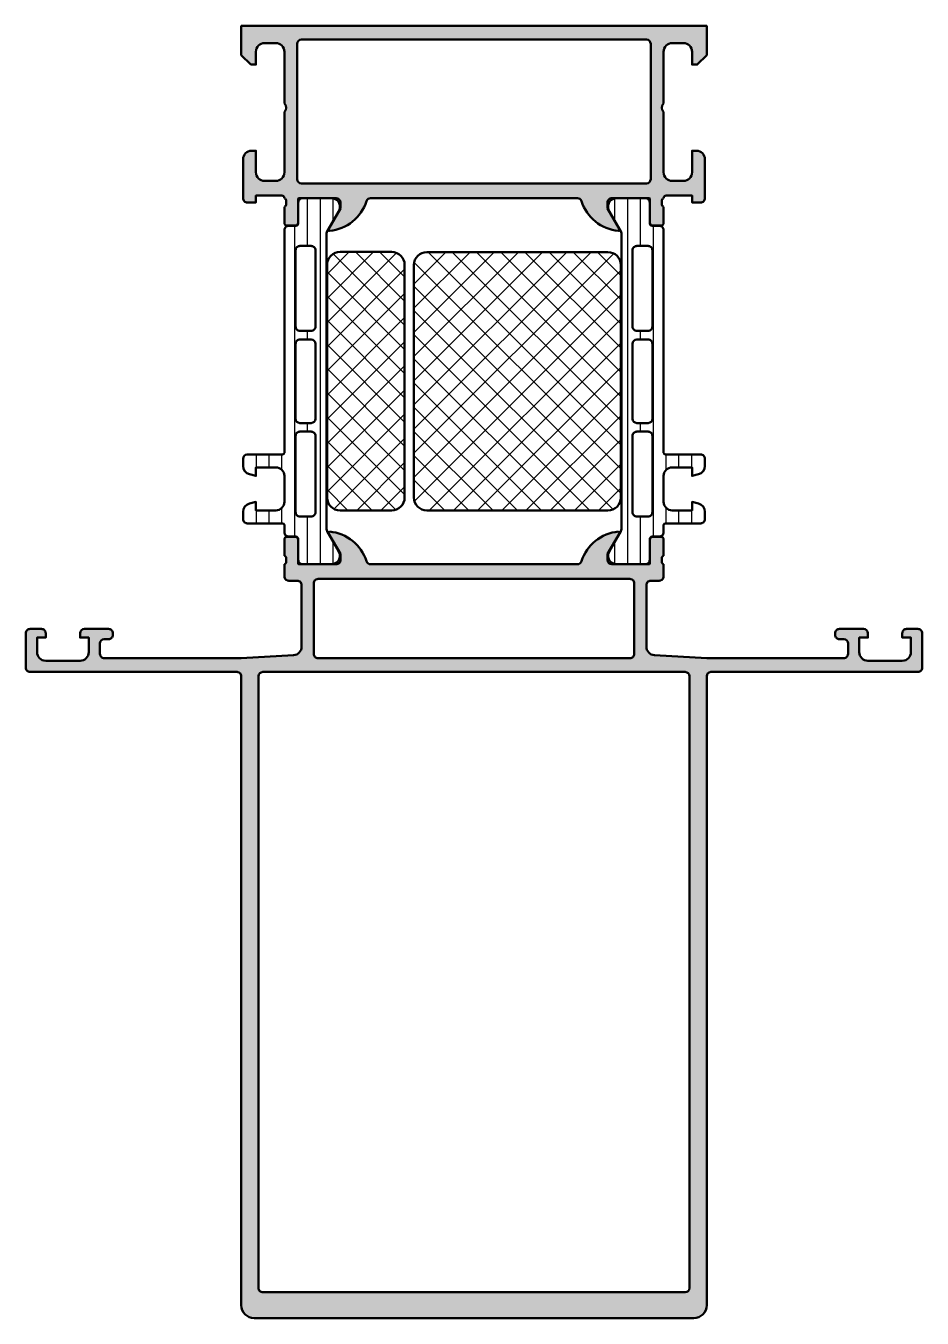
# Model space of a CAD drawing. Extents: x 0 to 104, y -75 to 75.
import ezdxf

# ---------------------------------------------------------------- set-up
doc = ezdxf.new("R2010")
doc.units = 0
for name, color, linetype, lineweight in [('0S-Alu contour', 7, 'Continuous', 50), ('0S-Alu hatch', 252, 'Continuous', 25), ('0S-Plastic contour', 254, 'Continuous', 50), ('0S-Plastic hatch', 253, 'Continuous', 25), ('0S-PT contour', 91, 'Continuous', 50), ('0S-PT hatch', 103, 'Continuous', 25)]:
    doc.layers.add(name, color=color, linetype=linetype, lineweight=lineweight)
pattern_1 = [(90, (0, 0), (-1.4859, 0), [])]
pattern_2 = [(135, (0, 0), (-1.403165018917055, -1.403165018917055), []), (225, (0, 0), (1.403165018917055, -1.403165018917055), [])]

# ---------------------------------------------------------------- blocks, each defined once
blk = doc.blocks.new('345130__3241F332_0B2C_4763_AF13_4698AB9DC57F_')
at = {"layer": '0S-Alu hatch'}
h = blk.add_hatch(color=256, dxfattribs=at)
edge = h.paths.add_edge_path()
edge.add_line((26.1, 70.5), (26.7, 70.50000000000001))
edge.add_line((26.7, 70.50000000000001), (26.7, 72.00000000000001))
edge.add_ellipse((27.70000000000002, 72), major_axis=(-1.000000000000017, 0), ratio=1, start_angle=270.000000000001, end_angle=360, ccw=False)
edge.add_line((27.7, 73.00000000000001), (29, 73))
edge.add_ellipse((29, 72), major_axis=(-1, 0), ratio=1, start_angle=180, end_angle=270.0000000000004, ccw=False)
edge.add_line((30, 72.00000000000001), (30, 66))
edge.add_ellipse((29.475, 65.5), major_axis=(-0.7250000000000014, 0), ratio=1, start_angle=136.3971810272965, end_angle=223.6028189727035, ccw=False)
edge.add_line((30, 65), (30, 58))
edge.add_ellipse((28.99999999999999, 58), major_axis=(-1.000000000000003, 0), ratio=1, start_angle=90.00000000000023, end_angle=180, ccw=False)
edge.add_line((29, 56.99999999999999), (27.7, 56.99999999999999))
edge.add_ellipse((27.7, 57.99999999999999), major_axis=(-1, 0), ratio=1, start_angle=0, end_angle=89.9999999999996, ccw=False)
edge.add_line((26.7, 57.99999999999999), (26.7, 60.5))
edge.add_line((26.7, 60.5), (26.2, 60.5))
edge.add_arc((26.2, 59.5), 1, 90, 180)
edge.add_line((25.2, 59.5), (25.2, 54.99999999999995))
edge.add_arc((25.69999999999998, 54.99999999999996), 0.4999999999999823, 180, 270.0000000000025)
edge.add_line((25.7, 54.49999999999997), (26.7, 54.5))
edge.add_line((26.7, 54.5), (26.69999999999998, 55.30000000000001))
edge.add_line((26.69999999999998, 55.30000000000001), (29.69999999999998, 55.29999999999998))
edge.add_ellipse((29.69999999999999, 55), major_axis=(-0.2999999999999829, 0), ratio=1, start_angle=180, end_angle=270.0000000000007, ccw=False)
edge.add_ellipse((29.92116355345694, 54.73247940800685), major_axis=(-0.2788950563274519, 0), ratio=1, start_angle=178.8354106259004, end_angle=253.5801235805112, ccw=False)
edge.add_line((30.200001, 54.72681100000848), (30.200001, 54.27321700000849))
edge.add_ellipse((29.92113290435682, 54.26755634053144), major_axis=(-0.2789255417371575, 0), ratio=1, start_angle=106.4245945553563, end_angle=181.1628700728853, ccw=False)
edge.add_line((30, 54.00001300000849), (30, 52.12000199999998))
edge.add_arc((30.3, 52.12000199999997), 0.3000000000000007, 180, 269.9999999999986)
edge.add_line((30.29999999999999, 51.82000199999997), (31.27997431904278, 51.82000199999997))
edge.add_arc((31.27997431904279, 52.12000199999998), 0.3000000000000043, 269.9999999999986, 360)
edge.add_line((31.57997431904279, 52.12000199999998), (31.57997431904278, 54.87999999999997))
edge.add_ellipse((31.69997431904278, 54.87999999999996), major_axis=(-0.1199999999999974, 0), ratio=1, start_angle=270.00000000000676, end_angle=360, ccw=False)
edge.add_line((31.69997431904277, 54.99999999999996), (36.00000000000001, 54.99999999999996))
edge.add_ellipse((36.00000000000001, 54.49999999999997), major_axis=(-0.4999999999999929, 0), ratio=1, start_angle=180, end_angle=270, ccw=False)
edge.add_line((36.50000000000001, 54.49999999999997), (36.50000000000002, 53.79999999999995))
edge.add_line((36.50000000000002, 53.79999999999995), (35.11850454237765, 51.40717967697241))
edge.add_arc((35.23811978464832, 51.33811978464827), 0.1381197846483018, 150.0000000000017, 275.6225775507922)
edge.add_arc((34.76177675882623, 56.17660886184786), 5.0000000000001, 275.6225775507933, 342.2515836439296)
edge.add_ellipse((40.00000000000004, 54.50000000000006), major_axis=(-0.4999999999999076, 0), ratio=1, start_angle=270, end_angle=342.25158364393315, ccw=False)
edge.add_line((40.00000000000004, 54.99999999999997), (63.99999999999998, 54.99999999999996))
edge.add_ellipse((63.99999999999993, 54.50000000000002), major_axis=(-0.4999999999999361, 0), ratio=1, start_angle=197.7484163560607, end_angle=269.9999999999943, ccw=False)
edge.add_arc((69.23822324117373, 56.17660886184781), 5.000000000000039, 197.7484163560708, 264.3774224492071)
edge.add_arc((68.76188021535168, 51.33811978464827), 0.1381197846482956, 264.3774224492049, 389.9999999999957)
edge.add_line((68.88149545762235, 51.4071796769724), (67.49999999999997, 53.79999999999995))
edge.add_line((67.49999999999997, 53.79999999999995), (67.49999999999999, 54.49999999999995))
edge.add_ellipse((67.99999999999996, 54.49999999999999), major_axis=(-0.4999999999999716, 0), ratio=1, start_angle=269.9999999999984, end_angle=360, ccw=False)
edge.add_line((67.99999999999997, 54.99999999999996), (72.3000256809572, 54.99999999999996))
edge.add_ellipse((72.30002568095722, 54.87999999999998), major_axis=(-0.1199999999999761, 0), ratio=1, start_angle=180, end_angle=270.00000000000676, ccw=False)
edge.add_line((72.4200256809572, 54.87999999999996), (72.4200256809572, 52.12000199999997))
edge.add_arc((72.7200256809572, 52.12000199999997), 0.3000000000000043, 180, 270)
edge.add_line((72.7200256809572, 51.82000199999997), (73.69999999999999, 51.82000199999997))
edge.add_arc((73.69999999999999, 52.12000199999997), 0.3000000000000025, 270, 360)
edge.add_line((73.99999999999999, 52.12000199999997), (73.99999999999999, 54.00001300000848))
edge.add_ellipse((74.0788670956432, 54.26755634053145), major_axis=(-0.2789255417371992, 0), ratio=1, start_angle=-1.1628700728805939, end_angle=73.5754054446374, ccw=False)
edge.add_line((73.79999899999999, 54.27321700000849), (73.79999899999999, 54.72681100000848))
edge.add_ellipse((74.07883644654304, 54.73247940800685), major_axis=(-0.2788950563274377, 0), ratio=1, start_angle=-73.58012358050348, end_angle=1.1645893740957263, ccw=False)
edge.add_ellipse((74.29999999999998, 54.99999999999996), major_axis=(-0.3000000000000114, 0), ratio=1, start_angle=270, end_angle=360, ccw=False)
edge.add_line((74.29999999999998, 55.29999999999998), (77.30000000000001, 55.3))
edge.add_line((77.30000000000001, 55.3), (77.30000000000001, 54.49999999999999))
edge.add_line((77.30000000000001, 54.49999999999999), (78.3, 54.49999999999996))
edge.add_arc((78.30000000000001, 54.99999999999995), 0.4999999999999892, 269.9999999999984, 360)
edge.add_line((78.79999999999998, 54.99999999999995), (78.79999999999998, 59.49999999999999))
edge.add_arc((77.8, 59.49999999999999), 1.000000000000003, 0, 90)
edge.add_line((77.8, 60.5), (77.3, 60.5))
edge.add_line((77.3, 60.5), (77.3, 57.99999999999998))
edge.add_ellipse((76.30000000000001, 57.99999999999998), major_axis=(-0.9999999999999857, 0), ratio=1, start_angle=90, end_angle=180, ccw=False)
edge.add_line((76.29999999999998, 56.99999999999999), (75, 56.99999999999999))
edge.add_ellipse((75, 58), major_axis=(-1.000000000000007, 0), ratio=1, start_angle=0, end_angle=90, ccw=False)
edge.add_line((74, 58), (74, 65))
edge.add_ellipse((74.52499999999999, 65.5), major_axis=(-0.7249999999999939, 0), ratio=1, start_angle=-43.602818972704085, end_angle=43.602818972704085, ccw=False)
edge.add_line((74, 66), (74, 72))
edge.add_ellipse((74.99999999999999, 72.00000000000001), major_axis=(-0.9999999999999857, 0), ratio=1, start_angle=269.9999999999992, end_angle=360, ccw=False)
edge.add_line((75, 73), (76.29999999999998, 73))
edge.add_ellipse((76.30000000000001, 72.00000000000001), major_axis=(-0.9999999999999857, 0), ratio=1, start_angle=180, end_angle=270.0000000000008, ccw=False)
edge.add_line((77.3, 72), (77.3, 70.5))
edge.add_line((77.3, 70.5), (77.9, 70.5))
edge.add_line((77.9, 70.5), (79, 71.60000000000001))
edge.add_line((79, 71.60000000000001), (79, 75))
edge.add_line((79, 75), (25, 75))
edge.add_line((25, 75), (25.00000000000001, 71.60000000000001))
edge.add_line((25.00000000000001, 71.60000000000001), (26.1, 70.5))
edge = h.paths.add_edge_path()
edge.add_ellipse((32.00001799965667, 72.89972055052948), major_axis=(-0.500002740875123, 0), ratio=1, start_angle=270.0003140785705, end_angle=359.99968592151924, ccw=False)
edge.add_line((32.00001525878906, 73.3997232913971), (71.99985790252686, 73.3997232913971))
edge.add_ellipse((71.99985516165924, 72.89972055052948), major_axis=(-0.5000027408751199, 0), ratio=1, start_angle=180.0003140784808, end_angle=269.99968592142864, ccw=False)
edge.add_line((72.49985790252686, 72.8997232913971), (72.49985790252686, 57.1997261047371))
edge.add_ellipse((71.99985516165924, 57.19972884560394), major_axis=(-0.5000027408751199, 0), ratio=1, start_angle=90.00031407857142, end_angle=179.9996859215194, ccw=False)
edge.add_line((71.99985790252686, 56.69972610473632), (32.00001525878906, 56.69972610473632))
edge.add_ellipse((32.00001799965667, 57.19972884560394), major_axis=(-0.5000027408751199, 0), ratio=1, start_angle=0.00031407848081244083, end_angle=89.99968592142937, ccw=False)
edge.add_line((31.50001525878906, 57.19972610473632), (31.50001525878906, 72.89972329139628))
at = {"layer": '0S-Alu contour', "color": 7}
for points in [[(77.3, 72), (77.3, 70.5), (77.9, 70.5), (79, 71.60000000000001), (79, 75), (25, 75), (25.00000000000001, 71.60000000000001), (26.1, 70.5)], [(27.7, 73.00000000000001), (29, 73)], [(31.50001525878906, 57.19972610473632), (31.50001525878906, 72.89972329139628)], [(32.00001525878906, 73.3997232913971), (71.99985790252686, 73.3997232913971)], [(72.49985790252686, 72.8997232913971), (72.49985790252686, 57.1997261047371)], [(75, 73), (76.29999999999998, 73)], [(26.1, 70.5), (26.7, 70.50000000000001), (26.7, 72.00000000000001)], [(30, 72.00000000000001), (30, 66)], [(74, 66), (74, 72)], [(30, 65), (30, 58)], [(74, 58), (74, 65)], [(26.7, 57.99999999999999), (26.7, 60.5), (26.2, 60.5)], [(77.8, 60.5), (77.3, 60.5), (77.3, 57.99999999999998)], [(25.2, 59.5), (25.2, 54.99999999999995)], [(78.79999999999998, 54.99999999999995), (78.79999999999998, 59.49999999999999)], [(29, 56.99999999999999), (27.7, 56.99999999999999)], [(71.99985790252686, 56.69972610473632), (32.00001525878906, 56.69972610473632)], [(76.29999999999998, 56.99999999999999), (75, 56.99999999999999)], [(25.7, 54.49999999999997), (26.7, 54.5), (26.69999999999998, 55.30000000000001), (29.69999999999998, 55.29999999999998)], [(30.200001, 54.72681100000848), (30.200001, 54.27321700000849)], [(31.57997431904279, 52.12000199999998), (31.57997431904278, 54.87999999999997)], [(31.69997431904277, 54.99999999999996), (36.00000000000001, 54.99999999999996)], [(36.50000000000001, 54.49999999999997), (36.50000000000002, 53.79999999999995), (35.11850454237765, 51.40717967697241)], [(40.00000000000004, 54.99999999999997), (63.99999999999998, 54.99999999999996)], [(68.88149545762235, 51.4071796769724), (67.49999999999997, 53.79999999999995), (67.49999999999999, 54.49999999999995)], [(67.99999999999997, 54.99999999999996), (72.3000256809572, 54.99999999999996)], [(72.4200256809572, 54.87999999999996), (72.4200256809572, 52.12000199999997)], [(73.79999899999999, 54.27321700000849), (73.79999899999999, 54.72681100000848)], [(74.29999999999998, 55.29999999999998), (77.30000000000001, 55.3), (77.30000000000001, 54.49999999999999), (78.3, 54.49999999999996)], [(30, 54.00001300000849), (30, 52.12000199999998)], [(73.99999999999999, 52.12000199999997), (73.99999999999999, 54.00001300000848)], [(30.29999999999999, 51.82000199999997), (31.27997431904278, 51.82000199999997)], [(72.7200256809572, 51.82000199999997), (73.69999999999999, 51.82000199999997)]]:
    blk.add_lwpolyline(points, dxfattribs=at)
at = {"layer": '0S-Alu contour', "color": 7, "extrusion": (0, 0, -1)}
for centre, radius, start, end in [((-27.70000000000002, 72), 1.000000000000017, 0, 89.99999999999898), ((-29, 72), 1, 89.99999999999959, 180), ((-32.00001799965667, 72.89972055052948), 0.500002740875123, 0.0003140784807261, 89.99968592142947), ((-71.99985516165924, 72.89972055052948), 0.5000027408751199, 90.00031407857134, 179.9996859215192), ((-74.99999999999999, 72.00000000000001), 0.9999999999999857, 0, 90.00000000000081), ((-76.30000000000001, 72.00000000000001), 0.9999999999999857, 89.9999999999992, 180), ((-29.475, 65.5), 0.7250000000000015, 136.3971810272965, 223.6028189727035), ((-74.52499999999999, 65.5), 0.7249999999999939, 316.3971810272959, 43.6028189727041), ((-27.7, 57.99999999999999), 1, 270.0000000000004, 0), ((-28.99999999999999, 58), 1.000000000000003, 180, 269.9999999999998), ((-32.00001799965667, 57.19972884560394), 0.5000027408751199, 270.0003140785706, 359.9996859215192), ((-71.99985516165924, 57.19972884560394), 0.5000027408751199, 180.0003140784807, 269.9996859214286), ((-75, 58), 1.000000000000007, 270, 0), ((-76.30000000000001, 57.99999999999998), 0.9999999999999857, 180, 270), ((-29.69999999999999, 55), 0.2999999999999829, 89.99999999999935, 180), ((-29.92116355345694, 54.73247940800685), 0.2788950563274519, 106.4198764194888, 181.1645893740997), ((-29.92113290435682, 54.26755634053144), 0.2789255417371575, 178.8371299271147, 253.5754054446437), ((-31.69997431904278, 54.87999999999996), 0.1199999999999974, 0, 89.99999999999324), ((-36.00000000000001, 54.49999999999997), 0.4999999999999929, 90, 180), ((-40.00000000000004, 54.50000000000006), 0.4999999999999076, 17.74841635606684, 90), ((-63.99999999999993, 54.50000000000002), 0.4999999999999361, 90.0000000000057, 162.2515836439393), ((-67.99999999999996, 54.49999999999999), 0.4999999999999716, 0, 90.0000000000016), ((-72.30002568095722, 54.87999999999998), 0.1199999999999761, 89.99999999999324, 180), ((-74.07883644654304, 54.73247940800685), 0.2788950563274377, 358.8354106259043, 73.58012358050365), ((-74.0788670956432, 54.26755634053145), 0.2789255417371992, 286.4245945553626, 1.162870072880582), ((-74.29999999999998, 54.99999999999996), 0.3000000000000114, 0, 90)]:
    blk.add_arc(centre, radius, start, end, dxfattribs=at)
at = {"layer": '0S-Alu contour', "color": 7}
for centre, radius, start, end in [((26.2, 59.5), 1, 90, 180), ((77.8, 59.49999999999999), 1.000000000000003, 0, 90), ((25.69999999999998, 54.99999999999996), 0.4999999999999823, 180, 270.0000000000025), ((34.76177675882623, 56.17660886184786), 5.0000000000001, 275.6225775507933, 342.2515836439296), ((69.23822324117373, 56.17660886184781), 5.000000000000039, 197.7484163560708, 264.3774224492071), ((78.30000000000001, 54.99999999999995), 0.4999999999999892, 269.9999999999984, 0), ((30.3, 52.12000199999997), 0.3000000000000007, 180, 269.9999999999986), ((31.27997431904279, 52.12000199999998), 0.3000000000000043, 269.9999999999986, 0), ((35.23811978464832, 51.33811978464827), 0.1381197846483018, 150.0000000000017, 275.6225775507922), ((68.76188021535168, 51.33811978464827), 0.1381197846482956, 264.3774224492049, 29.99999999999571), ((72.7200256809572, 52.12000199999997), 0.3000000000000043, 180, 270), ((73.69999999999999, 52.12000199999997), 0.3000000000000025, 270, 0)]:
    blk.add_arc(centre, radius, start, end, dxfattribs=at)
blk = doc.blocks.new('284033__2285E30A_6F69_4E63_B561_AEC94209A842___FFB41DC4_725E_4BF0_86B5_BAF54D4C16F2_')
at = {"layer": '0S-Plastic hatch'}
h = blk.add_hatch(dxfattribs=at)
h.set_pattern_fill('ANSI31', color=256, scale=0.4680000000000001, angle=45, style=0)
h.set_pattern_definition(pattern_1)
edge = h.paths.add_edge_path()
edge.add_line((30.00000000000001, 51.29262339778486), (29.99997707844201, 25.45125658823268))
edge.add_ellipse((29.79583821281997, 25.45537538707202), major_axis=(-0.2041804127758801, 0), ratio=1, start_angle=90.48506106571949, end_angle=178.8441310561829, ccw=False)
edge.add_line((29.79756676571525, 25.25120229122877), (25.69756676572696, 25.25120229122877))
edge.add_arc((25.69756676572696, 24.75120229122883), 0.4999999999999467, 90, 180)
edge.add_line((25.19756676572701, 24.75120229122883), (25.19756676572702, 23.92045306784116))
edge.add_arc((26.19756676572709, 23.92045306784119), 1.000000000000066, 180, 254.9999999989172)
edge.add_line((25.9387477206063, 22.95452724155695), (26.69756676572696, 22.75120229122877))
edge.add_line((26.69756676572696, 22.75120229122877), (26.69756676572696, 23.75120229122877))
edge.add_line((26.69756676572696, 23.75120229122877), (28.99756676571536, 23.75120229122877))
edge.add_ellipse((28.99585773187429, 22.74707631855118), major_axis=(-1.004127427074072, 0), ratio=1, start_angle=180.229859678484, end_angle=269.90248202491523, ccw=False)
edge.add_line((29.999977078442, 22.75110467439829), (29.999977078442, 19.75122632025463))
edge.add_ellipse((28.9958575199941, 19.75532877543041), major_axis=(-1.004127938958017, 0), ratio=1, start_angle=90.09753001532061, end_angle=179.7659122786844, ccw=False)
edge.add_line((28.99756676571531, 18.75120229122877), (26.69756676572696, 18.75120229122877))
edge.add_line((26.69756676572696, 18.75120229122877), (26.69756676572685, 19.75120229122871))
edge.add_line((26.69756676572685, 19.75120229122871), (25.93874772060628, 19.54787734087046))
edge.add_arc((26.19756676572687, 18.5819515145868), 0.9999999999994578, 105.0000000010804, 180)
edge.add_line((25.19756676572742, 18.5819515145868), (25.19756676572696, 17.75120229122876))
edge.add_arc((25.69756676572696, 17.75120229122877), 0.5000000000000027, 180, 270.0000000000004)
edge.add_line((25.69756676572696, 17.25120229122877), (29.79756676571533, 17.25120229122877))
edge.add_ellipse((29.79756676571532, 17.05120229122877), major_axis=(-0.1999999999999993, 0), ratio=1, start_angle=180, end_angle=269.99999999999693, ccw=False)
edge.add_line((29.99756676571532, 17.05120229122878), (29.99888731070525, 16.21013004610089))
edge.add_arc((30.49888463137103, 16.21010925689819), 0.4999973210979717, 179.9976177199981, 269.9982316841403)
edge.add_line((30.49886919998673, 15.71011193603835), (31.30920053280163, 15.71008330962014))
edge.add_ellipse((31.30918966656731, 15.41008330981694), major_axis=(-0.299999999999997, 0), ratio=1, start_angle=179.9979247021016, end_angle=269.99792470211383, ccw=False)
edge.add_line((31.60918966637052, 15.41007244358255), (31.60877078615773, 13.01007407424412))
edge.add_arc((32.10876676317273, 13.01005332437421), 0.4999959774455613, 179.9976222209284, 269.9982271833)
edge.add_line((32.10875129255297, 12.51005734716799), (35.58529278835882, 12.50993069970389))
edge.add_arc((35.44301799144461, 13.49975392838032), 0.9999960709244808, 278.1795327540131, 392.724940801954)
edge.add_line((36.28429022210339, 14.0403583824748), (34.96590322431635, 16.3240629837299))
edge.add_ellipse((35.39892499595687, 16.57404727380663), major_axis=(-0.4999999999998691, 0), ratio=1, start_angle=-0.002015393048509395, end_angle=29.997921301465, ccw=False)
edge.add_line((34.89892499626633, 16.57406486142888), (34.9000113086974, 50.9283336170279))
edge.add_ellipse((35.40001130835022, 50.92831498386871), major_axis=(-0.5000000000000164, 0), ratio=1, start_angle=329.99792810276983, end_angle=359.9978647972848, ccw=False)
edge.add_line((34.96700764709821, 51.17833064206308), (36.28556007655462, 53.46193973131246))
edge.add_arc((35.44432701033437, 54.00260512706299), 0.99999607092448, 327.2709086022734, 441.8163166502147)
edge.add_line((35.58667351121614, 54.99241804653369), (32.11013201541032, 54.99254469399778))
edge.add_arc((32.11011126554041, 54.49254871698276), 0.499995977445583, 89.9976222209271, 179.9982271832751)
edge.add_line((31.61011528833416, 54.49256418760273), (31.61036030891498, 52.09256579421704))
edge.add_ellipse((31.31036030911177, 52.09257666045136), major_axis=(-0.3000000000000041, 0), ratio=1, start_angle=89.99792470211662, end_angle=179.9979247021016, ccw=False)
edge.add_line((31.31034944287747, 51.79257666064814), (30.50001811006254, 51.79260528706635))
edge.add_arc((30.49999732085986, 51.29260796640056), 0.4999973210979748, 89.99761772008878, 179.9982316841069)
edge = h.paths.add_edge_path()
edge.add_line((31.29944869857368, 40.10119604587009), (31.29944869857369, 48.95118994235435))
edge.add_ellipse((31.79944870066132, 48.95118994053622), major_axis=(-0.5000000020876287, 0), ratio=1, start_angle=269.9981008973825, end_angle=360, ccw=False)
edge.add_line((31.79946527345814, 49.4511899423492), (33.09945937972603, 49.4511899423492))
edge.add_ellipse((33.09946301908266, 48.95119358170583), major_axis=(-0.4999963606566095, 0), ratio=1, start_angle=179.9995829571355, end_angle=270.00041704258535, ccw=False)
edge.add_line((33.59945937972603, 48.9511899423492), (33.59945937972602, 40.1011960458672))
edge.add_ellipse((33.09946301908276, 40.10119240650814), major_axis=(-0.4999963606565073, 0), ratio=1, start_angle=89.99958295740493, end_angle=180.0004170428646, ccw=False)
edge.add_line((33.09945937972605, 39.60119604586488), (31.79946527341331, 39.60119604586489))
edge.add_ellipse((31.79944870073099, 40.10119604774754), major_axis=(-0.5000000021573054, 0), ratio=1, start_angle=0, end_angle=90.00189908949642, ccw=False)
edge = h.paths.add_edge_path()
edge.add_line((31.29944869858407, 29.40118994305287), (31.29944869858405, 38.10119604656854))
edge.add_ellipse((31.79944869858406, 38.10119604656334), major_axis=(-0.5000000000000071, 0), ratio=1, start_angle=269.99999999880635, end_angle=360, ccw=False)
edge.add_line((31.79944869859447, 38.60119604656335), (33.0994593797468, 38.60119604656334))
edge.add_ellipse((33.0994593797364, 38.10119604656332), major_axis=(-0.5000000000000134, 0), ratio=1, start_angle=180, end_angle=269.999999998808, ccw=False)
edge.add_line((33.59945937973642, 38.10119604656853), (33.59945937973641, 29.40118994304766))
edge.add_ellipse((33.09945937973642, 29.40118994304766), major_axis=(-0.4999999999999929, 0), ratio=1, start_angle=90.0000000000008, end_angle=180, ccw=False)
edge.add_line((33.09945937973643, 28.90118994304766), (31.79944869858406, 28.90118994304766))
edge.add_ellipse((31.79944869858406, 29.40118994304766), major_axis=(-0.4999999999999983, 0), ratio=1, start_angle=0, end_angle=90, ccw=False)
edge = h.paths.add_edge_path()
edge.add_line((31.29944869858407, 18.55118078777946), (31.29944869858407, 27.4011899430528))
edge.add_ellipse((31.79944870067169, 27.4011899412347), major_axis=(-0.5000000020876199, 0), ratio=1, start_angle=269.9981008973846, end_angle=360, ccw=False)
edge.add_line((31.79946527346849, 27.90118994304766), (33.09945937973641, 27.90118994304766))
edge.add_ellipse((33.09946301909309, 27.40119358240433), major_axis=(-0.4999963606565686, 0), ratio=1, start_angle=179.9995829571355, end_angle=270.00041704259104, ccw=False)
edge.add_line((33.59945937973641, 27.40118994304766), (33.59945937973641, 18.55121130535239))
edge.add_ellipse((33.09944412094735, 18.55121130535239), major_axis=(-0.5000152587890554, 0), ratio=1, start_angle=89.9999999999992, end_angle=180, ccw=False)
edge.add_line((33.09944412094735, 18.05119604656334), (31.79943343979501, 18.05119604656333))
edge.add_ellipse((31.799433439795, 18.55118078777426), major_axis=(-0.4999847412109291, 0), ratio=1, start_angle=0, end_angle=90.0000000000004, ccw=False)
at = {"layer": '0S-Alu contour', "color": 7}
for points in [[(31.29944869857368, 40.10119604587009), (31.29944869857369, 48.95118994235435)], [(31.79946527345814, 49.4511899423492), (33.09945937972603, 49.4511899423492)], [(33.59945937972603, 48.9511899423492), (33.59945937972602, 40.1011960458672)], [(33.09945937972605, 39.60119604586488), (31.79946527341331, 39.60119604586489)], [(31.29944869858407, 29.40118994305287), (31.29944869858405, 38.10119604656854)], [(31.79944869859447, 38.60119604656335), (33.0994593797468, 38.60119604656334)], [(33.59945937973642, 38.10119604656853), (33.59945937973641, 29.40118994304766)], [(33.09945937973643, 28.90118994304766), (31.79944869858406, 28.90118994304766)], [(31.29944869858407, 18.55118078777946), (31.29944869858407, 27.4011899430528)], [(31.79946527346849, 27.90118994304766), (33.09945937973641, 27.90118994304766)], [(33.59945937973641, 27.40118994304766), (33.59945937973641, 18.55121130535239)], [(33.09944412094735, 18.05119604656334), (31.79943343979501, 18.05119604656333)]]:
    blk.add_lwpolyline(points, dxfattribs=at)
at = {"layer": '0S-Alu contour', "color": 7, "extrusion": (0, 0, -1)}
for centre, radius, start, end in [((-31.79944870066132, 48.95118994053622), 0.5000000020876287, 0, 90.00189910261747), ((-33.09946301908266, 48.95119358170583), 0.4999963606566095, 89.99958295741467, 180.0004170428646), ((-31.79944870073099, 40.10119604774754), 0.5000000021573054, 269.9981009105036, 0), ((-33.09946301908276, 40.10119240650814), 0.4999963606565073, 179.9995829571354, 270.0004170425951), ((-31.79944869858406, 38.10119604656334), 0.5000000000000071, 0, 90.00000000119365), ((-33.0994593797364, 38.10119604656332), 0.5000000000000134, 90.00000000119202, 180), ((-31.79944869858406, 29.40118994304766), 0.4999999999999983, 270, 0), ((-33.09945937973642, 29.40118994304766), 0.4999999999999929, 180, 269.9999999999992), ((-31.79944870067169, 27.4011899412347), 0.5000000020876199, 0, 90.00189910261543), ((-33.09946301909309, 27.40119358240433), 0.4999963606565686, 89.99958295740896, 180.0004170428646), ((-31.799433439795, 18.55118078777426), 0.4999847412109291, 269.9999999999996, 0), ((-33.09944412094735, 18.55121130535239), 0.5000152587890554, 180, 270.0000000000008)]:
    blk.add_arc(centre, radius, start, end, dxfattribs=at)
at = {"layer": '0S-Plastic contour', "color": 7}
for points in [[(31.61011528833416, 54.49256418760273), (31.61036030891498, 52.09256579421704)], [(35.58667351121614, 54.99241804653369), (32.11013201541032, 54.99254469399778)], [(34.96700764709821, 51.17833064206308), (36.28556007655462, 53.46193973131246)], [(30.00000000000001, 51.29262339778486), (29.99997707844201, 25.45125658823268)], [(31.31034944287747, 51.79257666064814), (30.50001811006254, 51.79260528706635)], [(34.89892499626633, 16.57406486142888), (34.9000113086974, 50.9283336170279)], [(25.19756676572701, 24.75120229122883), (25.19756676572702, 23.92045306784116)], [(29.79756676571525, 25.25120229122877), (25.69756676572696, 25.25120229122877)], [(25.9387477206063, 22.95452724155695), (26.69756676572696, 22.75120229122877), (26.69756676572696, 23.75120229122877), (28.99756676571536, 23.75120229122877)], [(29.999977078442, 22.75110467439829), (29.999977078442, 19.75122632025463)], [(28.99756676571531, 18.75120229122877), (26.69756676572696, 18.75120229122877), (26.69756676572685, 19.75120229122871), (25.93874772060628, 19.54787734087046)], [(25.19756676572742, 18.5819515145868), (25.19756676572696, 17.75120229122876)], [(25.69756676572696, 17.25120229122877), (29.79756676571533, 17.25120229122877)], [(29.99756676571532, 17.05120229122878), (29.99888731070525, 16.21013004610089)], [(30.49886919998673, 15.71011193603835), (31.30920053280163, 15.71008330962014)], [(31.60918966637052, 15.41007244358255), (31.60877078615773, 13.01007407424412)], [(36.28429022210339, 14.0403583824748), (34.96590322431635, 16.3240629837299)], [(32.10875129255297, 12.51005734716799), (35.58529278835882, 12.50993069970389)]]:
    blk.add_lwpolyline(points, dxfattribs=at)
for centre, radius, start, end in [((32.11011126554041, 54.49254871698276), 0.499995977445583, 89.9976222209271, 179.9982271832751), ((35.44432701033437, 54.00260512706299), 0.99999607092448, 327.2709086022734, 81.81631665021466), ((30.49999732085986, 51.29260796640056), 0.4999973210979748, 89.99761772008878, 179.9982316841069), ((25.69756676572696, 24.75120229122883), 0.4999999999999467, 90, 180), ((26.19756676572709, 23.92045306784119), 1.000000000000066, 180, 254.9999999989172), ((26.19756676572687, 18.5819515145868), 0.9999999999994578, 105.0000000010804, 180), ((25.69756676572696, 17.75120229122877), 0.5000000000000027, 180, 270.0000000000004), ((30.49888463137103, 16.21010925689819), 0.4999973210979717, 179.9976177199981, 269.9982316841403), ((35.44301799144461, 13.49975392838032), 0.9999960709244808, 278.1795327540131, 32.72494080195393), ((32.10876676317273, 13.01005332437421), 0.4999959774455613, 179.9976222209284, 269.9982271833)]:
    blk.add_arc(centre, radius, start, end, dxfattribs=at)
at = {"layer": '0S-Plastic contour', "color": 7, "extrusion": (0, 0, -1)}
for centre, radius, start, end in [((-31.31036030911177, 52.09257666045136), 0.3000000000000041, 180.0020752978985, 270.0020752978834), ((-35.40001130835022, 50.92831498386871), 0.5000000000000164, 0.0021352027151592, 30.00207189723015), ((-29.79583821281997, 25.45537538707202), 0.2041804127758801, 181.1558689438172, 269.5149389342805), ((-28.99585773187429, 22.74707631855118), 1.004127427074072, 90.0975179750848, 179.770140321516), ((-28.9958575199941, 19.75532877543041), 1.004127938958017, 180.2340877213157, 269.9024699846794), ((-29.79756676571532, 17.05120229122877), 0.1999999999999993, 90.00000000000306, 180), ((-35.39892499595687, 16.57404727380663), 0.4999999999998691, 330.002078698535, 0.0020153930485069), ((-31.30918966656731, 15.41008330981694), 0.299999999999997, 90.00207529788617, 180.0020752978985)]:
    blk.add_arc(centre, radius, start, end, dxfattribs=at)
blk = doc.blocks.new('284033__97B10CA2_FFD0_468C_94B2_D671794ADF7F___99CC09F6_A7D5_4078_80B6_308233835618_')
at = {"layer": '0S-Plastic hatch'}
h = blk.add_hatch(dxfattribs=at)
h.set_pattern_fill('ANSI31', color=256, scale=0.4680000000000001, angle=45, style=0)
h.set_pattern_definition(pattern_1)
edge = h.paths.add_edge_path()
edge.add_line((69.09998869130257, 50.92833361702788), (69.10107500373364, 16.57406486142847))
edge.add_ellipse((68.60107500401972, 16.5740472738097), major_axis=(-0.5000000000232456, 0), ratio=1, start_angle=150.0020786995687, end_angle=180.0020153926869, ccw=False)
edge.add_line((69.034096775685, 16.32406298372908), (67.71570977789656, 14.04035838247478))
edge.add_arc((68.5569820085554, 13.4997539283803), 0.9999960709244824, 147.2750591980472, 261.8204672459849)
edge.add_line((68.41470721164114, 12.50993069970388), (71.89124870744699, 12.51005734716797))
edge.add_arc((71.8912332368272, 13.01005332437422), 0.499995977445579, 270.0017728167015, 360.0023777790716)
edge.add_line((72.39122921384224, 13.01007407424412), (72.39081033362945, 15.4100724435826))
edge.add_ellipse((72.69081033343264, 15.41008330981693), major_axis=(-0.2999999999999828, 0), ratio=1, start_angle=-89.9979247021165, end_angle=0.002075297898500139, ccw=False)
edge.add_line((72.69079946719833, 15.71008330962011), (73.50113080001324, 15.71011193603833))
edge.add_arc((73.50111536862893, 16.21010925689818), 0.4999973210979775, 270.0017683158609, 360.0023822800018)
edge.add_line((74.00111268929471, 16.21013004610166), (74.00243323428465, 17.05120229122876))
edge.add_ellipse((74.20243323428463, 17.05120229122875), major_axis=(-0.1999999999999744, 0), ratio=1, start_angle=270, end_angle=360, ccw=False)
edge.add_line((74.20243323428464, 17.25120229122873), (78.302433234273, 17.25120229122875))
edge.add_arc((78.30243323427302, 17.75120229122872), 0.4999999999999858, 269.9999999999968, 360)
edge.add_line((78.80243323427301, 17.75120229122872), (78.80243323427256, 18.5819515145868))
edge.add_arc((77.80243323427305, 18.58195151458677), 0.9999999999994725, 0, 74.99999999891762)
edge.add_line((78.06125227939368, 19.54787734087044), (77.30243323427312, 19.75120229122869))
edge.add_line((77.30243323427312, 19.75120229122869), (77.302433234273, 18.75120229122875))
edge.add_line((77.302433234273, 18.75120229122875), (75.00243323428465, 18.75120229122875))
edge.add_ellipse((75.00414248000585, 19.75532877543037), major_axis=(-1.004127938958, 0), ratio=1, start_angle=0.23408772131568867, end_angle=89.90246998468012, ccw=False)
edge.add_line((74.00002292155797, 19.75122632025463), (74.00002292155797, 22.75110467439829))
edge.add_ellipse((75.00414226812568, 22.74707631855116), major_axis=(-1.004127427074067, 0), ratio=1, start_angle=270.097517975085, end_angle=359.770140321516, ccw=False)
edge.add_line((75.0024332342846, 23.75120229122875), (77.30243323427301, 23.75120229122876))
edge.add_line((77.30243323427301, 23.75120229122876), (77.30243323427301, 22.75120229122875))
edge.add_line((77.30243323427301, 22.75120229122875), (78.06125227939367, 22.95452724155692))
edge.add_arc((77.80243323427287, 23.92045306784119), 1.000000000000071, 285.0000000010829, 360)
edge.add_line((78.80243323427293, 23.92045306784119), (78.80243323427295, 24.75120229122881))
edge.add_arc((78.30243323427305, 24.75120229122884), 0.4999999999999219, 0, 90.00000000000487)
edge.add_line((78.30243323427301, 25.25120229122876), (74.20243323428471, 25.25120229122875))
edge.add_ellipse((74.20416178718006, 25.45537538707205), major_axis=(-0.2041804127759255, 0), ratio=1, start_angle=1.1558689438289207, end_angle=89.51493893426073, ccw=False)
edge.add_line((74.00002292155799, 25.45125658823266), (73.99999999999994, 51.29262339778484))
edge.add_arc((73.50000267914008, 51.29260796640053), 0.4999973210979775, 0.0017683158931002, 90.00238227990717)
edge.add_line((73.49998188993743, 51.79260528706632), (72.6896505571225, 51.79257666064812))
edge.add_ellipse((72.68963969088821, 52.09257666045135), major_axis=(-0.3000000000000183, 0), ratio=1, start_angle=0.002075297898500139, end_angle=90.00207529788071, ccw=False)
edge.add_line((72.389639691085, 52.09256579421695), (72.3898847116658, 54.49256418760249))
edge.add_arc((71.88988873445952, 54.49254871698269), 0.4999959774456288, 0.0017728167248697, 90.00237777906717)
edge.add_line((71.88986798458966, 54.99254469399776), (68.41332648878382, 54.99241804653367))
edge.add_arc((68.55567298966557, 54.00260512706299), 0.9999960709244612, 98.18368334978393, 212.7290913977287)
edge.add_line((67.71443992344535, 53.46193973131244), (69.03299235290176, 51.17833064206307))
edge.add_ellipse((68.59998869418233, 50.92831498454739), major_axis=(-0.4999999974674103, 0), ratio=1, start_angle=180.0021351248776, end_angle=210.002071974994, ccw=False)
edge = h.paths.add_edge_path()
edge.add_line((70.40054062027394, 40.10119604586487), (70.40054062027394, 48.95118994234918))
edge.add_ellipse((70.90053698091731, 48.95119358170581), major_axis=(-0.4999963606566104, 0), ratio=1, start_angle=-90.0004170425845, end_angle=0.00041704286462618256, ccw=False)
edge.add_line((70.90054062027393, 49.45118994234917), (72.20053472654183, 49.45118994234918))
edge.add_ellipse((72.20055129933868, 48.95118994053621), major_axis=(-0.5000000020876216, 0), ratio=1, start_angle=180, end_angle=270.0018991026211, ccw=False)
edge.add_line((72.70055130142627, 48.95118994235432), (72.70055130142629, 40.10119604774753))
edge.add_ellipse((72.20055129926898, 40.10119604774753), major_axis=(-0.5000000021573073, 0), ratio=1, start_angle=89.99810091050438, end_angle=180, ccw=False)
edge.add_line((72.20053472658665, 39.60119604586488), (70.90054062027392, 39.60119604586486))
edge.add_ellipse((70.90053698091717, 40.10119240650811), major_axis=(-0.4999963606565038, 0), ratio=1, start_angle=-0.000417042864683026, end_angle=90.00041704259922, ccw=False)
edge = h.paths.add_edge_path()
edge.add_line((70.40054062026356, 29.40118994305284), (70.40054062026354, 38.10119604656852))
edge.add_ellipse((70.90054062026356, 38.1011960465633), major_axis=(-0.5000000000000142, 0), ratio=1, start_angle=270.000000001192, end_angle=360, ccw=False)
edge.add_line((70.90054062025315, 38.60119604656332), (72.20055130140548, 38.60119604656333))
edge.add_ellipse((72.2005513014159, 38.10119604656332), major_axis=(-0.5000000000000071, 0), ratio=1, start_angle=180, end_angle=270.00000000119365, ccw=False)
edge.add_line((72.70055130141591, 38.10119604656853), (72.7005513014159, 29.40118994304766))
edge.add_ellipse((72.20055130141589, 29.40118994304766), major_axis=(-0.5000000000000142, 0), ratio=1, start_angle=90.00000000000159, end_angle=180, ccw=False)
edge.add_line((72.2005513014159, 28.90118994304764), (70.90054062026354, 28.90118994304765))
edge.add_ellipse((70.90054062026358, 29.40118994304766), major_axis=(-0.5000000000000142, 0), ratio=1, start_angle=0, end_angle=89.99999999999511, ccw=False)
edge = h.paths.add_edge_path()
edge.add_line((70.40054062026356, 18.55121130535756), (70.40054062026356, 27.40118994304764))
edge.add_ellipse((70.90053698090684, 27.40119358240437), major_axis=(-0.4999963606565393, 0), ratio=1, start_angle=-90.00041704259428, end_angle=0.00041704286462618256, ccw=False)
edge.add_line((70.90054062026356, 27.90118994304764), (72.20053472653147, 27.90118994304764))
edge.add_ellipse((72.20055129932834, 27.40118994123471), major_axis=(-0.5000000020875861, 0), ratio=1, start_angle=180, end_angle=270.00189910262276, ccw=False)
edge.add_line((72.7005513014159, 27.40118994305278), (72.7005513014159, 18.5511807877742))
edge.add_ellipse((72.20056656020499, 18.5511807877742), major_axis=(-0.4999847412109091, 0), ratio=1, start_angle=89.9999999999967, end_angle=180, ccw=False)
edge.add_line((72.20056656020496, 18.05119604656332), (70.9005558790526, 18.05119604656332))
edge.add_ellipse((70.90055587905259, 18.55121130535237), major_axis=(-0.5000152587890483, 0), ratio=1, start_angle=0, end_angle=90.00000000000318, ccw=False)
at = {"layer": '0S-Alu contour', "color": 7}
for points in [[(70.40054062027394, 40.10119604586487), (70.40054062027394, 48.95118994234918)], [(70.90054062027393, 49.45118994234917), (72.20053472654183, 49.45118994234918)], [(72.70055130142627, 48.95118994235432), (72.70055130142629, 40.10119604774753)], [(72.20053472658665, 39.60119604586488), (70.90054062027392, 39.60119604586486)], [(70.40054062026356, 29.40118994305284), (70.40054062026354, 38.10119604656852)], [(70.90054062025315, 38.60119604656332), (72.20055130140548, 38.60119604656333)], [(72.70055130141591, 38.10119604656853), (72.7005513014159, 29.40118994304766)], [(72.2005513014159, 28.90118994304764), (70.90054062026354, 28.90118994304765)], [(70.40054062026356, 18.55121130535756), (70.40054062026356, 27.40118994304764)], [(70.90054062026356, 27.90118994304764), (72.20053472653147, 27.90118994304764)], [(72.7005513014159, 27.40118994305278), (72.7005513014159, 18.5511807877742)], [(72.20056656020496, 18.05119604656332), (70.9005558790526, 18.05119604656332)]]:
    blk.add_lwpolyline(points, dxfattribs=at)
at = {"layer": '0S-Alu contour', "color": 7, "extrusion": (0, 0, -1)}
for centre, radius, start, end in [((-70.90053698091731, 48.95119358170581), 0.4999963606566104, 359.9995829571354, 90.00041704258453), ((-72.20055129933868, 48.95118994053621), 0.5000000020876216, 89.99810089737886, 180), ((-70.90053698091717, 40.10119240650811), 0.4999963606565038, 269.9995829574008, 0.0004170428646345), ((-72.20055129926898, 40.10119604774753), 0.5000000021573073, 180, 270.0018990894956), ((-70.90054062026356, 38.1011960465633), 0.5000000000000142, 0, 89.99999999880797), ((-72.2005513014159, 38.10119604656332), 0.5000000000000071, 89.99999999880635, 180), ((-70.90054062026358, 29.40118994304766), 0.5000000000000142, 270.0000000000049, 0), ((-72.20055130141589, 29.40118994304766), 0.5000000000000142, 180, 269.9999999999984), ((-70.90053698090684, 27.40119358240437), 0.4999963606565393, 359.9995829571354, 90.0004170425943), ((-72.20055129932834, 27.40118994123471), 0.5000000020875861, 89.99810089737724, 180), ((-70.90055587905259, 18.55121130535237), 0.5000152587890483, 269.9999999999968, 0), ((-72.20056656020499, 18.5511807877742), 0.4999847412109091, 180, 270.0000000000033)]:
    blk.add_arc(centre, radius, start, end, dxfattribs=at)
at = {"layer": '0S-Plastic contour', "color": 7}
for points in [[(71.88986798458966, 54.99254469399776), (68.41332648878382, 54.99241804653367)], [(72.389639691085, 52.09256579421695), (72.3898847116658, 54.49256418760249)], [(67.71443992344535, 53.46193973131244), (69.03299235290176, 51.17833064206307)], [(73.49998188993743, 51.79260528706632), (72.6896505571225, 51.79257666064812)], [(74.00002292155799, 25.45125658823266), (73.99999999999994, 51.29262339778484)], [(69.09998869130257, 50.92833361702788), (69.10107500373364, 16.57406486142847)], [(78.30243323427301, 25.25120229122876), (74.20243323428471, 25.25120229122875)], [(78.80243323427293, 23.92045306784119), (78.80243323427295, 24.75120229122881)], [(74.00002292155797, 19.75122632025463), (74.00002292155797, 22.75110467439829)], [(75.0024332342846, 23.75120229122875), (77.30243323427301, 23.75120229122876), (77.30243323427301, 22.75120229122875), (78.06125227939367, 22.95452724155692)], [(78.06125227939368, 19.54787734087044), (77.30243323427312, 19.75120229122869), (77.302433234273, 18.75120229122875), (75.00243323428465, 18.75120229122875)], [(78.80243323427301, 17.75120229122872), (78.80243323427256, 18.5819515145868)], [(74.00111268929471, 16.21013004610166), (74.00243323428465, 17.05120229122876)], [(74.20243323428464, 17.25120229122873), (78.302433234273, 17.25120229122875)], [(69.034096775685, 16.32406298372908), (67.71570977789656, 14.04035838247478)], [(72.39122921384224, 13.01007407424412), (72.39081033362945, 15.4100724435826)], [(72.69079946719833, 15.71008330962011), (73.50113080001324, 15.71011193603833)], [(68.41470721164114, 12.50993069970388), (71.89124870744699, 12.51005734716797)]]:
    blk.add_lwpolyline(points, dxfattribs=at)
for centre, radius, start, end in [((68.55567298966557, 54.00260512706299), 0.9999960709244612, 98.18368334978393, 212.7290913977287), ((71.88988873445952, 54.49254871698269), 0.4999959774456288, 0.0017728167248697, 90.00237777906717), ((73.50000267914008, 51.29260796640053), 0.4999973210979775, 0.0017683158931002, 90.00238227990717), ((78.30243323427305, 24.75120229122884), 0.4999999999999219, 0, 90.00000000000487), ((77.80243323427287, 23.92045306784119), 1.000000000000071, 285.0000000010829, 0), ((77.80243323427305, 18.58195151458677), 0.9999999999994725, 0, 74.99999999891762), ((78.30243323427302, 17.75120229122872), 0.4999999999999858, 269.9999999999968, 0), ((73.50111536862893, 16.21010925689818), 0.4999973210979775, 270.0017683158609, 0.0023822800018465), ((68.5569820085554, 13.4997539283803), 0.9999960709244824, 147.2750591980472, 261.8204672459849), ((71.8912332368272, 13.01005332437422), 0.499995977445579, 270.0017728167015, 0.0023777790715539)]:
    blk.add_arc(centre, radius, start, end, dxfattribs=at)
at = {"layer": '0S-Plastic contour', "color": 7, "extrusion": (0, 0, -1)}
for centre, radius, start, end in [((-68.59998869418233, 50.92831498454739), 0.4999999974674103, 149.997928025006, 179.9978648751224), ((-72.68963969088821, 52.09257666045135), 0.3000000000000183, 269.9979247021193, 359.9979247021015), ((-74.20416178718006, 25.45537538707205), 0.2041804127759255, 270.4850610657393, 358.8441310561711), ((-75.00414226812568, 22.74707631855116), 1.004127427074067, 0.2298596784839961, 89.902482024915), ((-75.00414248000585, 19.75532877543037), 1.004127938958, 270.0975300153199, 359.7659122786843), ((-68.60107500401972, 16.5740472738097), 0.5000000000232456, 179.9979846073131, 209.9979213004314), ((-74.20243323428463, 17.05120229122875), 0.1999999999999744, 0, 90), ((-72.69081033343264, 15.41008330981693), 0.2999999999999828, 359.9979247021015, 89.99792470211656)]:
    blk.add_arc(centre, radius, start, end, dxfattribs=at)
blk = doc.blocks.new('382390__7F02ABEA_9FC2_4AB0_9E58_5EBAA03097FF_')
at = {"layer": '0S-PT hatch'}
h = blk.add_hatch(dxfattribs=at)
h.set_pattern_fill('ANSI37', color=256, scale=0.625, angle=90, style=0)
h.set_pattern_definition(pattern_2)
edge = h.paths.add_edge_path()
edge.add_line((43.95163019349229, 47.25119923911584), (43.95163019349229, 20.25119923911585))
edge.add_ellipse((42.4516301934923, 20.25119923911582), major_axis=(-1.499999999999985, 0), ratio=1, start_angle=89.99999999999949, end_angle=180, ccw=False)
edge.add_line((42.45163019349229, 18.75119923911583), (36.45163019349229, 18.75119923911585))
edge.add_ellipse((36.4516301934923, 20.25119923911584), major_axis=(-1.499999999999992, 0), ratio=1, start_angle=0, end_angle=89.99999999999977, ccw=False)
edge.add_line((34.95163019349231, 20.25119923911585), (34.9516301934923, 47.25119923911584))
edge.add_ellipse((36.45163019349229, 47.25119923911586), major_axis=(-1.499999999999992, 0), ratio=1, start_angle=269.9999999999997, end_angle=360, ccw=False)
edge.add_line((36.45163019349229, 48.75119923911586), (42.45163019349229, 48.75119923911585))
edge.add_ellipse((42.45163019349226, 47.25119923911583), major_axis=(-1.500000000000021, 0), ratio=1, start_angle=180, end_angle=269.9999999999992, ccw=False)
at = {"layer": '0S-PT contour', "color": 7}
for points in [[(36.45163019349229, 48.75119923911586), (42.45163019349229, 48.75119923911585)], [(34.95163019349231, 20.25119923911585), (34.9516301934923, 47.25119923911584)], [(43.95163019349229, 47.25119923911584), (43.95163019349229, 20.25119923911585)], [(42.45163019349229, 18.75119923911583), (36.45163019349229, 18.75119923911585)]]:
    blk.add_lwpolyline(points, dxfattribs=at)
at = {"layer": '0S-PT contour', "color": 7, "extrusion": (0, 0, -1)}
for centre, radius, start, end in [((-36.45163019349229, 47.25119923911586), 1.499999999999992, 0, 90.00000000000028), ((-42.45163019349226, 47.25119923911583), 1.500000000000021, 90.00000000000081, 180), ((-36.4516301934923, 20.25119923911584), 1.499999999999992, 270.0000000000002, 0), ((-42.4516301934923, 20.25119923911582), 1.499999999999985, 180, 270.0000000000005)]:
    blk.add_arc(centre, radius, start, end, dxfattribs=at)
blk = doc.blocks.new('382390__60864C4B_A919_492E_A0CF_30C1FB73EF29_')
at = {"layer": '0S-PT hatch'}
h = blk.add_hatch(dxfattribs=at)
h.set_pattern_fill('ANSI37', color=256, scale=0.625, angle=90, style=0)
h.set_pattern_definition(pattern_2)
edge = h.paths.add_edge_path()
edge.add_arc((46.53518869318372, 47.24119923922818), 1.5, 90, 180)
edge.add_line((45.03518869318372, 47.24119923922818), (45.03518869318372, 20.24119923922818))
edge.add_arc((46.53518869318372, 20.24119923922818), 1.5, 180, 270)
edge.add_line((46.53518869318372, 18.74119923922818), (67.53518869318373, 18.74119923922818))
edge.add_arc((67.53518869318373, 20.24119923922818), 1.5, 270, 360)
edge.add_line((69.03518869318373, 20.24119923922818), (69.03518869318373, 47.24119923922818))
edge.add_arc((67.53518869318373, 47.24119923922818), 1.5, 0, 90)
edge.add_line((67.53518869318373, 48.74119923922818), (46.53518869318372, 48.74119923922818))
at = {"layer": '0S-PT contour', "color": 7}
for points in [[(67.53518869318373, 48.74119923922818), (46.53518869318372, 48.74119923922818)], [(45.03518869318372, 47.24119923922818), (45.03518869318372, 20.24119923922818)], [(69.03518869318373, 20.24119923922818), (69.03518869318373, 47.24119923922818)], [(46.53518869318372, 18.74119923922818), (67.53518869318373, 18.74119923922818)]]:
    blk.add_lwpolyline(points, dxfattribs=at)
for centre, start, end in [((46.53518869318372, 47.24119923922818), 90, 180), ((67.53518869318373, 47.24119923922818), 0, 90), ((46.53518869318372, 20.24119923922818), 180, 270), ((67.53518869318373, 20.24119923922818), 270, 0)]:
    blk.add_arc(centre, 1.5, start, end, dxfattribs=at)
blk = doc.blocks.new('346490__A7C495C6_BC5E_4D8E_8414_FFE6A2ADD9EC_')
at = {"layer": '0S-Alu hatch'}
h = blk.add_hatch(color=256, dxfattribs=at)
edge = h.paths.add_edge_path()
edge.add_arc((30.49999712736822, 11.0999956014893), 0.4999971273764663, 179.9996708184944, 270.0003291812469)
edge.add_line((30.50000000000001, 10.59999847412109), (31.50000000000001, 10.59999847412109))
edge.add_ellipse((31.50000287263179, 10.10000134675288), major_axis=(-0.4999971273764592, 0), ratio=1, start_angle=179.9996708184945, end_angle=270.00032918124606, ccw=False)
edge.add_line((32, 10.09999847412109), (32, 2.944488525390625))
edge.add_ellipse((31.00000932841257, 2.94447682080079), major_axis=(-0.9999906716559323, 0), ratio=1, start_angle=93.26926935201033, end_angle=180.0006706298244, ccw=False)
edge.add_line((31.05703735351562, 1.946113586425781), (25, 1.599998474121093))
edge.add_line((25, 1.599998474121093), (9.100006103515623, 1.599998474121093))
edge.add_ellipse((9.100002464158981, 2.099994834764452), major_axis=(-0.4999963606566041, 0), ratio=1, start_angle=-0.000417042864683026, end_angle=90.00041704258689, ccw=False)
edge.add_line((8.600006103515623, 2.099998474121093), (8.600006103515623, 3.300003051757812))
edge.add_ellipse((9.100008844383233, 3.300000310890202), major_axis=(-0.5000027408751218, 0), ratio=1, start_angle=270.00031407857136, end_angle=359.99968592151924, ccw=False)
edge.add_line((9.100006103515616, 3.800003051757812), (9.600006103515623, 3.800003051757812))
edge.add_arc((9.600018985091806, 4.299990170181627), 0.499987118589755, 269.9985238420723, 360.0014761580922)
edge.add_line((10.10000610351562, 4.300003051757812), (10.10000610351562, 4.5))
edge.add_arc((9.600019903500321, 4.5000137999847), 0.4999862002057441, 359.9984185945515, 450.0015814054076)
edge.add_line((9.600006103515621, 5), (6.79998779296875, 5))
edge.add_arc((6.800036528742742, 4.499951264226007), 0.5000487381489375, 90.00558416400735, 179.994415836045)
edge.add_line((6.299987792968749, 4.5), (6.299987792968749, 4))
edge.add_line((6.299987792968749, 4), (7.29998779296875, 4))
edge.add_line((7.29998779296875, 4), (7.29998779296875, 2.300003051757812))
edge.add_ellipse((6.300035042676396, 2.29995580302645), major_axis=(-0.999952751408627, 0), ratio=1, start_angle=89.9990412742979, end_angle=180.0027072806921, ccw=False)
edge.add_line((6.300018310546877, 1.300003051757812), (2.299987792968749, 1.300003051757812))
edge.add_ellipse((2.300030971468325, 2.300046230257388), major_axis=(-1.000043179431727, 0), ratio=1, start_angle=0.00247383901108833, end_angle=89.99752616102683, ccw=False)
edge.add_line((1.29998779296875, 2.300003051757812), (1.29998779296875, 4))
edge.add_line((1.29998779296875, 4), (2.29998779296875, 4))
edge.add_line((2.29998779296875, 4), (2.29998779296875, 4.5))
edge.add_arc((1.800038565483559, 4.500050770347224), 0.4999492300630801, 359.9941815559002, 450.0023212804759)
edge.add_line((1.800018310546875, 5), (0.5000000000000006, 5))
edge.add_arc((0.4999963606433635, 4.500003639356636), 0.499996360656609, 89.99958295741357, 180.0004170428646)
edge.add_line((-4e-16, 4.499999999999985), (0, 0.5))
edge.add_arc((0.4999963606433596, 0.4999963606433596), 0.4999963606566047, 179.9995829571354, 270.0004170425876)
edge.add_line((0.5000000000000071, 1e-16), (24.49997711181641, 0))
edge.add_ellipse((24.49997711181642, -0.5000000000000002), major_axis=(-0.5000000000000002, 0), ratio=1, start_angle=180, end_angle=270.0000000000004, ccw=False)
edge.add_line((24.99997711181642, -0.5), (24.9999771118164, -73.50000000000001))
edge.add_arc((26.49997745611532, -73.49999965570107), 1.50000034429895, 180.0000131436781, 269.9999868487536)
edge.add_line((26.49997711181641, -74.99999999999999), (77.4999771118164, -75.00000000000001))
edge.add_arc((77.49999600911435, -73.50002652657697), 1.499973473542077, 269.9992781636237, 360.0010132584771)
edge.add_line((78.99996948242188, -73.5), (78.99996948242188, -0.5))
edge.add_ellipse((79.49998529687994, -0.5000158144580719), major_axis=(-0.5000158147081559, 0), ratio=1, start_angle=270.0018121460882, end_angle=359.99818785382087, ccw=False)
edge.add_line((79.49996948242188, 0), (103.5, 0))
edge.add_arc((103.5000036393566, 0.4999963606433712), 0.4999963606566246, 269.9995829574171, 360.0004170428646)
edge.add_line((104, 0.5000000000000142), (104, 4.499999999999985))
edge.add_arc((103.5000036393566, 4.50000363935664), 0.499996360656605, 359.9995829571354, 450.0004170425845)
edge.add_line((103.5, 5), (102.1999816894531, 5))
edge.add_arc((102.1999614345164, 4.500050770347193), 0.4999492300631073, 89.99767871953053, 180.0058184440998)
edge.add_line((101.7000122070312, 4.499999999999971), (101.7000122070312, 4))
edge.add_line((101.7000122070312, 4), (102.7000122070312, 4))
edge.add_line((102.7000122070312, 4), (102.7000122070312, 2.30000305175784))
edge.add_ellipse((101.6999690285317, 2.30004623025735), major_axis=(-1.000043179431689, 0), ratio=1, start_angle=90.00247383897192, end_angle=179.9975261609891, ccw=False)
edge.add_line((101.7000122070312, 1.300003051757812), (97.69998168945312, 1.300003051757812))
edge.add_ellipse((97.69996495732367, 2.299955803026505), major_axis=(-0.9999527514086821, 0), ratio=1, start_angle=-0.002707280691993219, end_angle=90.00095872569841, ccw=False)
edge.add_line((96.70001220703126, 2.300003051757812), (96.70001220703122, 4))
edge.add_line((96.70001220703122, 4), (97.70001220703125, 4))
edge.add_line((97.70001220703125, 4), (97.70001220703124, 4.499999999999985))
edge.add_arc((97.19996347125725, 4.499951264226015), 0.5000487381489286, 0.0055841639549441, 89.99441583599489)
edge.add_line((97.20001220703124, 5), (94.39999389648439, 5))
edge.add_arc((94.39998009649968, 4.500013799984677), 0.4999862002057734, 89.99841859458749, 180.0015814054484)
edge.add_line((93.89999389648433, 4.500000000000014), (93.89999389648433, 4.300003051757812))
edge.add_arc((94.3999810149082, 4.299990170181677), 0.4999871185898047, 179.9985238419079, 270.0014761579276)
edge.add_line((94.39999389648438, 3.800003051757812), (94.89999389648433, 3.800003051757812))
edge.add_ellipse((94.8999911556168, 3.300000310890212), major_axis=(-0.5000027408751123, 0), ratio=1, start_angle=180.0003140784808, end_angle=269.9996859214384, ccw=False)
edge.add_line((95.3999938964844, 3.300003051757826), (95.39999389648435, 2.099998474121093))
edge.add_ellipse((94.899997535841, 2.099994834764443), major_axis=(-0.4999963606565962, 0), ratio=1, start_angle=89.9995829574122, end_angle=180.0004170428646, ccw=False)
edge.add_line((94.89999389648435, 1.599998474121093), (79, 1.599998474121093))
edge.add_line((79, 1.599998474121093), (72.94296264648433, 1.946113586425781))
edge.add_ellipse((72.99999067158743, 2.944476820800781), major_axis=(-0.9999906716559266, 0), ratio=1, start_angle=-0.0006706298242988851, end_angle=86.7307306479874, ccw=False)
edge.add_line((72, 2.944488525390639), (72, 10.09999847412106))
edge.add_ellipse((72.49999712736822, 10.10000134675288), major_axis=(-0.4999971273764699, 0), ratio=1, start_angle=-90.00032918124572, end_angle=0.0003291815056059022, ccw=False)
edge.add_line((72.5, 10.59999847412109), (73.5, 10.59999847412109))
edge.add_arc((73.5000028726318, 11.09999560148929), 0.4999971273764557, 269.9996708187527, 360.0003291815056)
edge.add_line((74, 11.09999847412108), (73.99999999999994, 12.5))
edge.add_ellipse((74.078836446543, 12.76752059199308), major_axis=(-0.2788950563274, 0), ratio=1, start_angle=-1.1645893741010127, end_angle=73.58012358050729, ccw=False)
edge.add_line((73.79999899999999, 12.77318899999147), (73.79999899999999, 13.22678299999148))
edge.add_ellipse((74.07886709564316, 13.23244365946853), major_axis=(-0.2789255417371574, 0), ratio=1, start_angle=-73.575405444647, end_angle=1.1628700728833792, ccw=False)
edge.add_line((74, 13.49998699999148), (73.99999999999999, 15.37999800000001))
edge.add_arc((73.7, 15.37999800000002), 0.2999999999999794, 0, 90)
edge.add_line((73.7, 15.679998), (72.72002568095719, 15.679998))
edge.add_arc((72.7200256809572, 15.379998), 0.3000000000000114, 90.00000000000273, 180)
edge.add_line((72.4200256809572, 15.379998), (72.42002568095718, 12.61986284450365))
edge.add_ellipse((72.30002568095709, 12.61986284450365), major_axis=(-0.1200000000000898, 0), ratio=1, start_angle=87.2603505955804, end_angle=180, ccw=False)
edge.add_line((72.2942899589001, 12.5), (67.99999999999996, 12.5))
edge.add_ellipse((67.99999999999996, 13), major_axis=(-0.4999999999999965, 0), ratio=1, start_angle=0, end_angle=90, ccw=False)
edge.add_line((67.49999999999996, 13), (67.49999999999994, 13.69999999999997))
edge.add_line((67.49999999999994, 13.69999999999997), (68.8814954576223, 16.09282032302754))
edge.add_arc((68.76188021535165, 16.16188021535169), 0.138119784648282, 329.9999999999946, 455.6225775507841)
edge.add_arc((69.23822324117376, 11.32339113815206), 5.000000000000109, 95.62257755079318, 162.2515836439298)
edge.add_ellipse((63.99999999999995, 12.99999999999988), major_axis=(-0.4999999999998892, 0), ratio=1, start_angle=90.0000000000008, end_angle=162.2515836439291, ccw=False)
edge.add_line((63.99999999999995, 12.5), (39.99999999999999, 12.5))
edge.add_ellipse((39.99999999999997, 12.99999999999988), major_axis=(-0.4999999999998864, 0), ratio=1, start_angle=17.748416356069583, end_angle=90.00000000000159, ccw=False)
edge.add_arc((34.76177675882617, 11.32339113815209), 5.000000000000104, 17.74841635607003, 84.37742244920626)
edge.add_arc((35.23811978464831, 16.1618802153517), 0.1381197846482991, 84.37742244920769, 210.000000000001)
edge.add_line((35.11850454237765, 16.09282032302755), (36.49999999999999, 13.7))
edge.add_line((36.49999999999999, 13.7), (36.5, 13))
edge.add_ellipse((36.00000000000001, 13), major_axis=(-0.4999999999999929, 0), ratio=1, start_angle=89.9999999999992, end_angle=180, ccw=False)
edge.add_line((36, 12.5), (31.70571004109997, 12.5))
edge.add_ellipse((31.6999743190429, 12.61986284450365), major_axis=(-0.1200000000001, 0), ratio=1, start_angle=0, end_angle=92.73964940445671, ccw=False)
edge.add_line((31.5799743190428, 12.61986284450365), (31.5799743190428, 15.37999800000001))
edge.add_arc((31.2799743190428, 15.37999800000001), 0.2999999999999989, 0, 90)
edge.add_line((31.2799743190428, 15.67999800000001), (30.30000000000001, 15.67999800000001))
edge.add_arc((30.30000000000002, 15.379998), 0.3000000000000078, 90.00000000000136, 180)
edge.add_line((30.00000000000001, 15.379998), (30.00000000000001, 13.49998699999149))
edge.add_ellipse((29.92113290435686, 13.23244365946856), major_axis=(-0.2789255417371288, 0), ratio=1, start_angle=178.8371299271148, end_angle=253.57540544464922, ccw=False)
edge.add_line((30.20000100000001, 13.22678299999151), (30.20000100000002, 12.7731889999915))
edge.add_ellipse((29.92116355345698, 12.76752059199314), major_axis=(-0.278895056327427, 0), ratio=1, start_angle=106.41987641949109, end_angle=181.1645893740954, ccw=False)
edge.add_line((30.00000000000002, 12.50000000000003), (30, 11.09999847412109))
edge = h.paths.add_edge_path()
edge.add_ellipse((33.89999102385258, 10.29999829499506), major_axis=(-0.4999971273764699, 0), ratio=1, start_angle=-90.00032918124731, end_angle=0.0003291815056059022, ccw=False)
edge.add_line((33.89999389648437, 10.79999542236328), (70.10000610351558, 10.79999542236328))
edge.add_ellipse((70.1000089761474, 10.29999829499503), major_axis=(-0.4999971273764983, 0), ratio=1, start_angle=179.9996708184945, end_angle=270.0003291812489, ccw=False)
edge.add_line((70.60000610351564, 10.29999542236327), (70.60000610351562, 2.100006103515625))
edge.add_ellipse((70.10000897614742, 2.100003230883825), major_axis=(-0.4999971273764521, 0), ratio=1, start_angle=89.99967081875269, end_angle=180.0003291815056, ccw=False)
edge.add_line((70.10000610351562, 1.600006103515625), (33.89999389648437, 1.600006103515624))
edge.add_ellipse((33.89999102385257, 2.100003230883834), major_axis=(-0.4999971273764628, 0), ratio=1, start_angle=-0.0003291815056059022, end_angle=90.0003291812481, ccw=False)
edge.add_line((33.39999389648436, 2.10000610351561), (33.39999389648436, 10.29999542236329))
edge = h.paths.add_edge_path()
edge.add_line((26.99997711181641, -71.50000000000003), (26.99997711181641, -0.4999999701976777))
edge.add_ellipse((27.49998783682016, -0.5000107250043837), major_axis=(-0.5000107251194068, 0), ratio=1, start_angle=270.0012289685388, end_angle=359.99876761655685, ccw=False)
edge.add_line((27.49997711181641, 0), (76.49997711181642, 1.9e-15))
edge.add_ellipse((76.4999351196983, -0.5000419921180974), major_axis=(-0.5000419938812892, 0), ratio=1, start_angle=180.0048115382487, end_angle=269.9951884618232, ccw=False)
edge.add_line((76.9999771118164, -0.4999999999999716), (76.9999771118164, -71.5))
edge.add_ellipse((76.49996129735835, -71.49998418554193), major_axis=(-0.5000158147081417, 0), ratio=1, start_angle=90.00181214608659, end_angle=179.9981878538209, ccw=False)
edge.add_line((76.4999771118164, -72), (27.49997711181642, -72))
edge.add_ellipse((27.49996679143591, -71.50001032038051), major_axis=(-0.4999896797260014, 0), ratio=1, start_angle=-0.001182652789623262, end_angle=90.00118265290399, ccw=False)
at = {"layer": '0S-Alu contour', "color": 7}
for points in [[(30.00000000000001, 15.379998), (30.00000000000001, 13.49998699999149)], [(31.2799743190428, 15.67999800000001), (30.30000000000001, 15.67999800000001)], [(31.5799743190428, 12.61986284450365), (31.5799743190428, 15.37999800000001)], [(35.11850454237765, 16.09282032302755), (36.49999999999999, 13.7), (36.5, 13)], [(67.49999999999996, 13), (67.49999999999994, 13.69999999999997), (68.8814954576223, 16.09282032302754)], [(72.4200256809572, 15.379998), (72.42002568095718, 12.61986284450365)], [(73.7, 15.679998), (72.72002568095719, 15.679998)], [(74, 13.49998699999148), (73.99999999999999, 15.37999800000001)], [(30.00000000000002, 12.50000000000003), (30, 11.09999847412109)], [(30.20000100000001, 13.22678299999151), (30.20000100000002, 12.7731889999915)], [(36, 12.5), (31.70571004109997, 12.5)], [(63.99999999999995, 12.5), (39.99999999999999, 12.5)], [(72.2942899589001, 12.5), (67.99999999999996, 12.5)], [(73.79999899999999, 12.77318899999147), (73.79999899999999, 13.22678299999148)], [(74, 11.09999847412108), (73.99999999999994, 12.5)], [(30.50000000000001, 10.59999847412109), (31.50000000000001, 10.59999847412109)], [(33.89999389648437, 10.79999542236328), (70.10000610351558, 10.79999542236328)], [(72.5, 10.59999847412109), (73.5, 10.59999847412109)], [(32, 10.09999847412109), (32, 2.944488525390625)], [(33.39999389648436, 2.10000610351561), (33.39999389648436, 10.29999542236329)], [(70.60000610351564, 10.29999542236327), (70.60000610351562, 2.100006103515625)], [(72, 2.944488525390639), (72, 10.09999847412106)], [(1.800018310546875, 5), (0.5000000000000006, 5)], [(9.600006103515621, 5), (6.79998779296875, 5)], [(97.20001220703124, 5), (94.39999389648439, 5)], [(103.5, 5), (102.1999816894531, 5)], [(-4e-16, 4.499999999999985), (0, 0.5)], [(1.29998779296875, 2.300003051757812), (1.29998779296875, 4), (2.29998779296875, 4), (2.29998779296875, 4.5)], [(6.299987792968749, 4.5), (6.299987792968749, 4), (7.29998779296875, 4), (7.29998779296875, 2.300003051757812)], [(8.600006103515623, 2.099998474121093), (8.600006103515623, 3.300003051757812)], [(9.100006103515616, 3.800003051757812), (9.600006103515623, 3.800003051757812)], [(10.10000610351562, 4.300003051757812), (10.10000610351562, 4.5)], [(93.89999389648433, 4.500000000000014), (93.89999389648433, 4.300003051757812)], [(94.39999389648438, 3.800003051757812), (94.89999389648433, 3.800003051757812)], [(95.3999938964844, 3.300003051757826), (95.39999389648435, 2.099998474121093)], [(96.70001220703126, 2.300003051757812), (96.70001220703122, 4), (97.70001220703125, 4), (97.70001220703124, 4.499999999999985)], [(101.7000122070312, 4.499999999999971), (101.7000122070312, 4), (102.7000122070312, 4), (102.7000122070312, 2.30000305175784)], [(104, 0.5000000000000142), (104, 4.499999999999985)], [(31.05703735351562, 1.946113586425781), (25, 1.599998474121093), (9.100006103515623, 1.599998474121093)], [(70.10000610351562, 1.600006103515625), (33.89999389648437, 1.600006103515624)], [(94.89999389648435, 1.599998474121093), (79, 1.599998474121093), (72.94296264648433, 1.946113586425781)], [(0.5000000000000071, 1e-16), (24.49997711181641, 0)], [(6.300018310546877, 1.300003051757812), (2.299987792968749, 1.300003051757812)], [(27.49997711181641, 0), (76.49997711181642, 1.9e-15)], [(79.49996948242188, 0), (103.5, 0)], [(101.7000122070312, 1.300003051757812), (97.69998168945312, 1.300003051757812)], [(24.99997711181642, -0.5), (24.9999771118164, -73.50000000000001)], [(26.99997711181641, -71.50000000000003), (26.99997711181641, -0.4999999701976777)], [(76.9999771118164, -0.4999999999999716), (76.9999771118164, -71.5)], [(78.99996948242188, -73.5), (78.99996948242188, -0.5)], [(76.4999771118164, -72), (27.49997711181642, -72)], [(26.49997711181641, -74.99999999999999), (77.4999771118164, -75.00000000000001)]]:
    blk.add_lwpolyline(points, dxfattribs=at)
for centre, radius, start, end in [((30.30000000000002, 15.379998), 0.3000000000000078, 90.00000000000136, 180), ((31.2799743190428, 15.37999800000001), 0.2999999999999989, 0, 90), ((35.23811978464831, 16.1618802153517), 0.1381197846482991, 84.37742244920769, 210.000000000001), ((34.76177675882617, 11.32339113815209), 5.000000000000104, 17.74841635607003, 84.37742244920626), ((69.23822324117376, 11.32339113815206), 5.000000000000109, 95.62257755079318, 162.2515836439298), ((68.76188021535165, 16.16188021535169), 0.138119784648282, 329.9999999999946, 95.62257755078411), ((72.7200256809572, 15.379998), 0.3000000000000114, 90.00000000000273, 180), ((73.7, 15.37999800000002), 0.2999999999999794, 0, 90), ((30.49999712736822, 11.0999956014893), 0.4999971273764663, 179.9996708184944, 270.0003291812469), ((73.5000028726318, 11.09999560148929), 0.4999971273764557, 269.9996708187527, 0.0003291815055843), ((0.4999963606433635, 4.500003639356636), 0.499996360656609, 89.99958295741357, 180.0004170428646), ((1.800038565483559, 4.500050770347224), 0.4999492300630801, 359.9941815559002, 90.00232128047583), ((6.800036528742742, 4.499951264226007), 0.5000487381489375, 90.00558416400735, 179.994415836045), ((9.600019903500321, 4.5000137999847), 0.4999862002057441, 359.9984185945515, 90.00158140540763), ((94.39998009649968, 4.500013799984677), 0.4999862002057734, 89.99841859458749, 180.0015814054484), ((97.19996347125725, 4.499951264226015), 0.5000487381489286, 0.0055841639549441, 89.99441583599489), ((102.1999614345164, 4.500050770347193), 0.4999492300631073, 89.99767871953053, 180.0058184440998), ((103.5000036393566, 4.50000363935664), 0.499996360656605, 359.9995829571354, 90.00041704258453), ((9.600018985091806, 4.299990170181627), 0.499987118589755, 269.9985238420723, 0.0014761580921441), ((94.3999810149082, 4.299990170181677), 0.4999871185898047, 179.9985238419079, 270.0014761579276), ((0.4999963606433596, 0.4999963606433596), 0.4999963606566047, 179.9995829571354, 270.0004170425876), ((103.5000036393566, 0.4999963606433712), 0.4999963606566246, 269.9995829574171, 0.0004170428646345), ((26.49997745611532, -73.49999965570107), 1.50000034429895, 180.0000131436781, 269.9999868487536), ((77.49999600911435, -73.50002652657697), 1.499973473542077, 269.9992781636237, 0.0010132584770576)]:
    blk.add_arc(centre, radius, start, end, dxfattribs=at)
at = {"layer": '0S-Alu contour', "color": 7, "extrusion": (0, 0, -1)}
for centre, radius, start, end in [((-29.92113290435686, 13.23244365946856), 0.2789255417371288, 106.4245945553508, 181.1628700728853), ((-29.92116355345698, 12.76752059199314), 0.278895056327427, 178.8354106259046, 253.5801235805089), ((-31.6999743190429, 12.61986284450365), 0.1200000000001, 267.2603505955433, 0), ((-36.00000000000001, 13), 0.4999999999999929, 180, 270.0000000000008), ((-39.99999999999997, 12.99999999999988), 0.4999999999998864, 269.9999999999984, 342.2515836439304), ((-63.99999999999995, 12.99999999999988), 0.4999999999998892, 197.7484163560709, 269.9999999999992), ((-67.99999999999996, 13), 0.4999999999999965, 270, 0), ((-72.30002568095709, 12.61986284450365), 0.1200000000000898, 180, 272.7396494044196), ((-74.078836446543, 12.76752059199308), 0.2788950563274, 286.4198764194927, 1.164589374100992), ((-74.07886709564316, 13.23244365946853), 0.2789255417371574, 358.8371299271166, 73.57540544464707), ((-31.50000287263179, 10.10000134675288), 0.4999971273764592, 89.99967081875396, 180.0003291815056), ((-33.89999102385258, 10.29999829499506), 0.4999971273764699, 359.9996708184944, 90.0003291812473), ((-70.1000089761474, 10.29999829499503), 0.4999971273764983, 89.99967081875108, 180.0003291815056), ((-72.49999712736822, 10.10000134675288), 0.4999971273764699, 359.9996708184944, 90.00032918124565), ((-9.100008844383233, 3.300000310890202), 0.5000027408751218, 0.0003140784807261, 89.99968592142865), ((-94.8999911556168, 3.300000310890212), 0.5000027408751123, 90.00031407856157, 179.9996859215192), ((-2.300030971468325, 2.300046230257388), 1.000043179431727, 270.0024738389732, 359.9975261609889), ((-6.300035042676396, 2.29995580302645), 0.999952751408627, 179.9972927193079, 270.0009587257022), ((-9.100002464158981, 2.099994834764452), 0.4999963606566041, 269.9995829574131, 0.0004170428646345), ((-31.00000932841257, 2.94447682080079), 0.9999906716559324, 179.9993293701756, 266.7307306479897), ((-33.89999102385257, 2.100003230883834), 0.4999971273764628, 269.9996708187519, 0.0003291815055843), ((-70.10000897614742, 2.100003230883825), 0.4999971273764521, 179.9996708184944, 270.0003291812473), ((-72.99999067158743, 2.944476820800781), 0.9999906716559266, 273.2692693520126, 0.000670629824406), ((-94.899997535841, 2.099994834764443), 0.4999963606565962, 179.9995829571354, 270.0004170425878), ((-97.69996495732367, 2.299955803026505), 0.9999527514086821, 269.9990412743016, 0.002707280692036), ((-101.6999690285317, 2.30004623025735), 1.000043179431689, 180.002473839011, 269.9975261610281), ((-24.49997711181642, -0.5000000000000002), 0.5000000000000002, 89.99999999999959, 180), ((-76.4999351196983, -0.5000419921180974), 0.5000419938812892, 90.00481153817677, 179.9951884617513), ((-27.49998783682016, -0.5000107250043837), 0.5000107251194068, 0.0012323834431625, 89.9987710314612), ((-79.49998529687994, -0.5000158144580719), 0.5000158147081559, 0.0018121461791491, 89.99818785391182), ((-27.49996679143591, -71.50001032038051), 0.4999896797260014, 269.998817347096, 0.0011826527896552), ((-76.49996129735835, -71.49998418554193), 0.5000158147081417, 180.0018121461791, 269.9981878539134)]:
    blk.add_arc(centre, radius, start, end, dxfattribs=at)
blk = doc.blocks.new('382390__1CD7CC2B_8FCB_467A_90DE_FC3DE0595F7E_')
at = {"layer": '0S-Alu contour', "color": 7}
for name in ['345130__3241F332_0B2C_4763_AF13_4698AB9DC57F_', '346490__A7C495C6_BC5E_4D8E_8414_FFE6A2ADD9EC_']:
    blk.add_blockref(name, (0, 0), dxfattribs=at)
at = {"layer": '0S-Plastic contour', "color": 7}
for name in ['284033__2285E30A_6F69_4E63_B561_AEC94209A842___FFB41DC4_725E_4BF0_86B5_BAF54D4C16F2_', '284033__97B10CA2_FFD0_468C_94B2_D671794ADF7F___99CC09F6_A7D5_4078_80B6_308233835618_']:
    blk.add_blockref(name, (0, 0), dxfattribs=at)
at = {"layer": '0S-PT contour', "color": 7}
for name in ['382390__7F02ABEA_9FC2_4AB0_9E58_5EBAA03097FF_', '382390__60864C4B_A919_492E_A0CF_30C1FB73EF29_']:
    blk.add_blockref(name, (0, 0), dxfattribs=at)

msp = doc.modelspace()

# ---------------------------------------------------------------- block references
at = {"layer": '0S-Alu contour', "color": 7}
msp.add_blockref('382390__1CD7CC2B_8FCB_467A_90DE_FC3DE0595F7E_', (0, 0), dxfattribs=at)

doc.saveas('drawing.dxf')
